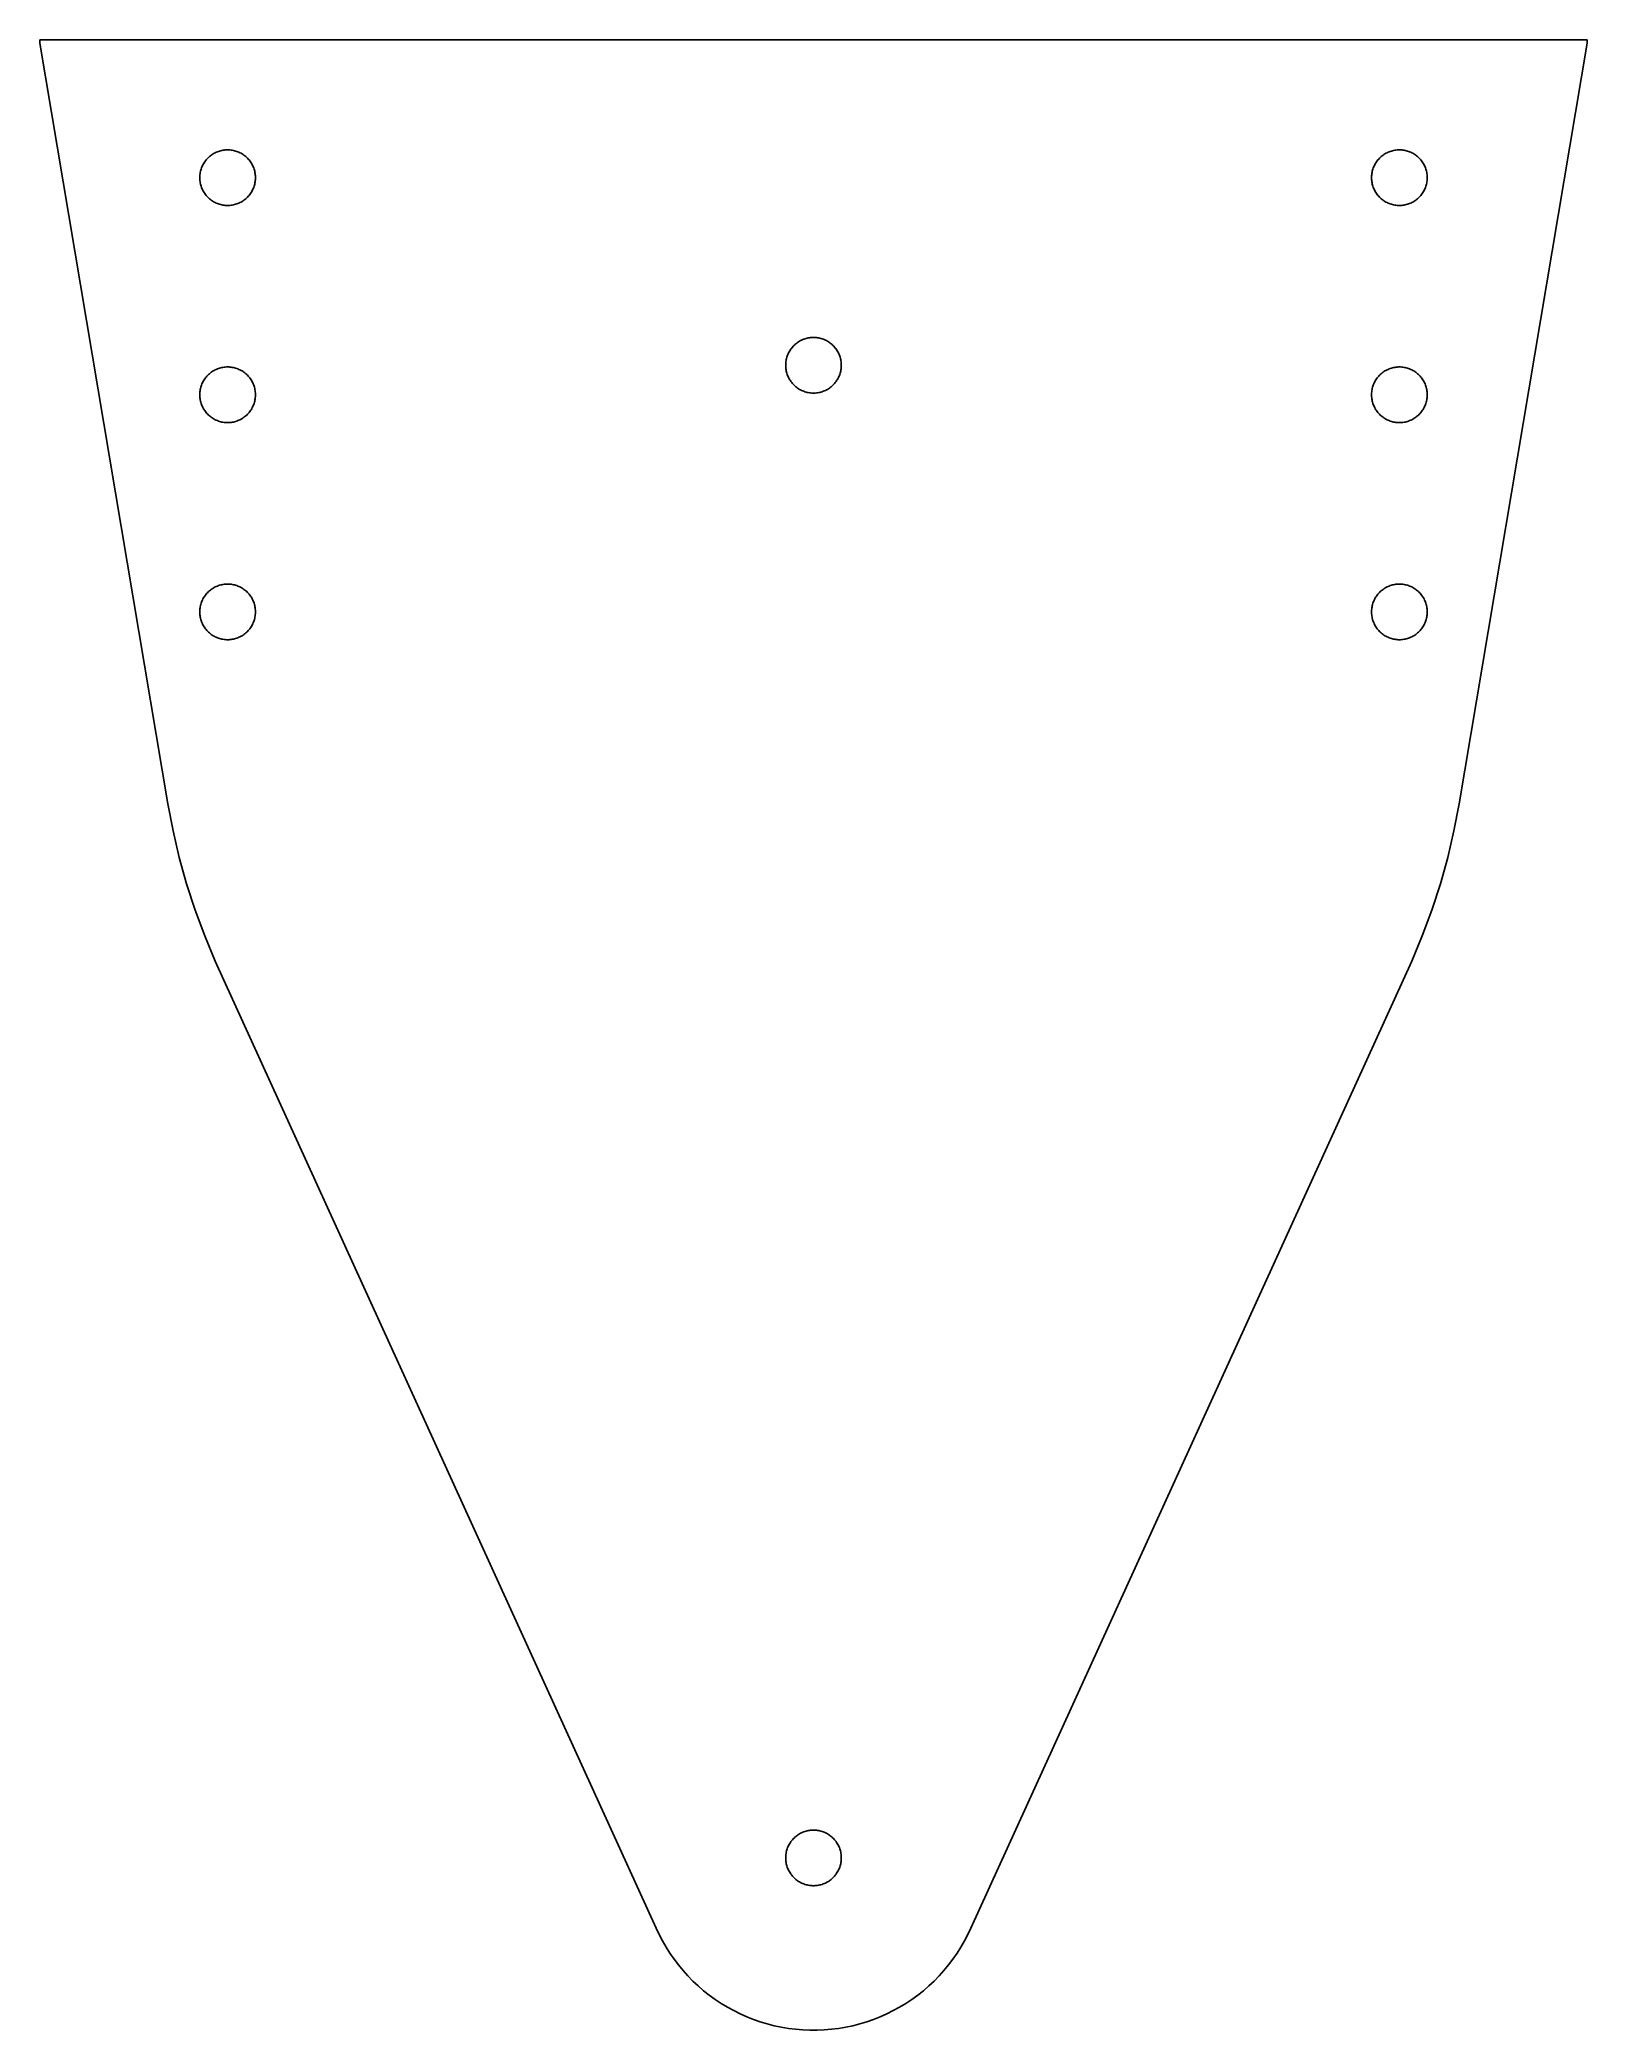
# Model space of a CAD drawing. Header units: metres. Extents: x -2.25 to 2.25, y -5.37 to 0.4.
import ezdxf

# ---------------------------------------------------------------- set-up
doc = ezdxf.new("R2010")
doc.units = ezdxf.units.M

msp = doc.modelspace()

# ---------------------------------------------------------------- linework, layer by layer
for p, q in [((2.245, 0.4), (-2.245, 0.4)), ((-2.245, 0.4), (-2.245, 0.39)), ((-2.245, 0.39), (-1.8734, -1.8169)), ((1.8734, -1.8169), (2.245, 0.39)), ((2.245, 0.39), (2.245, 0.4)), ((-1.7577, 0.0565), (-1.7552, 0.0588)), ((-1.7552, 0.0588), (-1.7527, 0.0611)), ((-1.7527, 0.0611), (-1.7501, 0.0632)), ((-1.7501, 0.0632), (-1.7474, 0.0653)), ((-1.7474, 0.0653), (-1.7447, 0.0672)), ((-1.7447, 0.0672), (-1.7418, 0.069)), ((-1.7418, 0.069), (-1.7389, 0.0707)), ((-1.7389, 0.0707), (-1.7359, 0.0723)), ((-1.7359, 0.0723), (-1.7328, 0.0737)), ((-1.7328, 0.0737), (-1.7297, 0.075)), ((-1.7297, 0.075), (-1.7265, 0.0762)), ((-1.7265, 0.0762), (-1.7233, 0.0773)), ((-1.7233, 0.0773), (-1.7201, 0.0782)), ((-1.7201, 0.0782), (-1.7168, 0.0789)), ((-1.7168, 0.0789), (-1.7135, 0.0796)), ((-1.7135, 0.0796), (-1.7101, 0.0801)), ((-1.7101, 0.0801), (-1.7067, 0.0804)), ((-1.7067, 0.0804), (-1.7034, 0.0806)), ((-1.7034, 0.0806), (-1.7, 0.0807)), ((-1.7, 0.0807), (-1.6966, 0.0806)), ((-1.6966, 0.0806), (-1.6932, 0.0804)), ((-1.6932, 0.0804), (-1.6899, 0.0801)), ((-1.6899, 0.0801), (-1.6865, 0.0796)), ((-1.6865, 0.0796), (-1.6832, 0.0789)), ((-1.6832, 0.0789), (-1.6799, 0.0782)), ((-1.6799, 0.0782), (-1.6767, 0.0773)), ((-1.6767, 0.0773), (-1.6735, 0.0762)), ((-1.6735, 0.0762), (-1.6703, 0.075)), ((-1.6703, 0.075), (-1.6672, 0.0737)), ((-1.6672, 0.0737), (-1.6641, 0.0723)), ((-1.6641, 0.0723), (-1.6611, 0.0707)), ((-1.6611, 0.0707), (-1.6582, 0.069)), ((-1.6582, 0.069), (-1.6553, 0.0672)), ((-1.6553, 0.0672), (-1.6526, 0.0653)), ((-1.6526, 0.0653), (-1.6499, 0.0632)), ((-1.6499, 0.0632), (-1.6473, 0.0611)), ((-1.6473, 0.0611), (-1.6447, 0.0588)), ((-1.6447, 0.0588), (-1.6423, 0.0565)), ((1.6423, 0.0565), (1.6447, 0.0588)), ((1.6447, 0.0588), (1.6473, 0.0611)), ((1.6473, 0.0611), (1.6499, 0.0632)), ((1.6499, 0.0632), (1.6526, 0.0653)), ((1.6526, 0.0653), (1.6553, 0.0672)), ((1.6553, 0.0672), (1.6582, 0.069)), ((1.6582, 0.069), (1.6611, 0.0707)), ((1.6611, 0.0707), (1.6641, 0.0723)), ((1.6641, 0.0723), (1.6672, 0.0737)), ((1.6672, 0.0737), (1.6703, 0.075)), ((1.6703, 0.075), (1.6735, 0.0762)), ((1.6735, 0.0762), (1.6767, 0.0773)), ((1.6767, 0.0773), (1.6799, 0.0782)), ((1.6799, 0.0782), (1.6832, 0.0789)), ((1.6832, 0.0789), (1.6865, 0.0796)), ((1.6865, 0.0796), (1.6899, 0.0801)), ((1.6899, 0.0801), (1.6932, 0.0804)), ((1.6932, 0.0804), (1.6966, 0.0806)), ((1.6966, 0.0806), (1.7, 0.0807)), ((1.7, 0.0807), (1.7034, 0.0806)), ((1.7034, 0.0806), (1.7067, 0.0804)), ((1.7067, 0.0804), (1.7101, 0.0801)), ((1.7101, 0.0801), (1.7135, 0.0796)), ((1.7135, 0.0796), (1.7168, 0.0789)), ((1.7168, 0.0789), (1.7201, 0.0782)), ((1.7201, 0.0782), (1.7233, 0.0773)), ((1.7233, 0.0773), (1.7265, 0.0762)), ((1.7265, 0.0762), (1.7297, 0.075)), ((1.7297, 0.075), (1.7328, 0.0737)), ((1.7328, 0.0737), (1.7359, 0.0723)), ((1.7359, 0.0723), (1.7389, 0.0707)), ((1.7389, 0.0707), (1.7418, 0.069)), ((1.7418, 0.069), (1.7447, 0.0672)), ((1.7447, 0.0672), (1.7474, 0.0653)), ((1.7474, 0.0653), (1.7501, 0.0632)), ((1.7501, 0.0632), (1.7527, 0.0611)), ((1.7527, 0.0611), (1.7552, 0.0588)), ((1.7552, 0.0588), (1.7577, 0.0565)), ((-1.7807, 0.0017), (-1.7806, 0.0051)), ((-1.7807, -0.0017), (-1.7807, 0.0017)), ((-1.7806, 0.0051), (-1.7803, 0.0084)), ((-1.7803, 0.0084), (-1.7798, 0.0118)), ((-1.7798, 0.0118), (-1.7793, 0.0151)), ((-1.7793, 0.0151), (-1.7786, 0.0184)), ((-1.7786, 0.0184), (-1.7777, 0.0217)), ((-1.7777, 0.0217), (-1.7768, 0.0249)), ((-1.7768, 0.0249), (-1.7756, 0.0281)), ((-1.7756, 0.0281), (-1.7744, 0.0313)), ((-1.7744, 0.0313), (-1.773, 0.0344)), ((-1.773, 0.0344), (-1.7715, 0.0374)), ((-1.7715, 0.0374), (-1.7699, 0.0403)), ((-1.7699, 0.0403), (-1.7681, 0.0432)), ((-1.7681, 0.0432), (-1.7663, 0.0461)), ((-1.7663, 0.0461), (-1.7643, 0.0488)), ((-1.7643, 0.0488), (-1.7622, 0.0514)), ((-1.7622, 0.0514), (-1.76, 0.054)), ((-1.76, 0.054), (-1.7577, 0.0565)), ((-1.6423, 0.0565), (-1.64, 0.054)), ((-1.64, 0.054), (-1.6378, 0.0514)), ((-1.6378, 0.0514), (-1.6357, 0.0488)), ((-1.6357, 0.0488), (-1.6337, 0.0461)), ((-1.6337, 0.0461), (-1.6319, 0.0432)), ((-1.6319, 0.0432), (-1.6301, 0.0403)), ((-1.6301, 0.0403), (-1.6285, 0.0374)), ((-1.6285, 0.0374), (-1.627, 0.0344)), ((-1.627, 0.0344), (-1.6256, 0.0313)), ((-1.6256, 0.0313), (-1.6243, 0.0281)), ((-1.6243, 0.0281), (-1.6232, 0.0249)), ((-1.6232, 0.0249), (-1.6222, 0.0217)), ((-1.6222, 0.0217), (-1.6214, 0.0184)), ((-1.6214, 0.0184), (-1.6207, 0.0151)), ((-1.6207, 0.0151), (-1.6201, 0.0118)), ((-1.6201, 0.0118), (-1.6197, 0.0084)), ((-1.6197, 0.0084), (-1.6195, 0.0051)), ((-1.6195, 0.0051), (-1.6193, 0.0017)), ((-1.6193, 0.0017), (-1.6193, -0.0017)), ((1.6193, 0.0017), (1.6195, 0.0051)), ((1.6193, -0.0017), (1.6193, 0.0017)), ((1.6195, 0.0051), (1.6197, 0.0084)), ((1.6197, 0.0084), (1.6201, 0.0118)), ((1.6201, 0.0118), (1.6207, 0.0151)), ((1.6207, 0.0151), (1.6214, 0.0184)), ((1.6214, 0.0184), (1.6222, 0.0217)), ((1.6222, 0.0217), (1.6232, 0.0249)), ((1.6232, 0.0249), (1.6243, 0.0281)), ((1.6243, 0.0281), (1.6256, 0.0313)), ((1.6256, 0.0313), (1.627, 0.0344)), ((1.627, 0.0344), (1.6285, 0.0374)), ((1.6285, 0.0374), (1.6301, 0.0403)), ((1.6301, 0.0403), (1.6319, 0.0432)), ((1.6319, 0.0432), (1.6337, 0.0461)), ((1.6337, 0.0461), (1.6357, 0.0488)), ((1.6357, 0.0488), (1.6378, 0.0514)), ((1.6378, 0.0514), (1.64, 0.054)), ((1.64, 0.054), (1.6423, 0.0565)), ((1.7577, 0.0565), (1.76, 0.054)), ((1.76, 0.054), (1.7622, 0.0514)), ((1.7622, 0.0514), (1.7643, 0.0488)), ((1.7643, 0.0488), (1.7663, 0.0461)), ((1.7663, 0.0461), (1.7681, 0.0432)), ((1.7681, 0.0432), (1.7699, 0.0403)), ((1.7699, 0.0403), (1.7715, 0.0374)), ((1.7715, 0.0374), (1.773, 0.0344)), ((1.773, 0.0344), (1.7744, 0.0313)), ((1.7744, 0.0313), (1.7756, 0.0281)), ((1.7756, 0.0281), (1.7768, 0.0249)), ((1.7768, 0.0249), (1.7777, 0.0217)), ((1.7777, 0.0217), (1.7786, 0.0184)), ((1.7786, 0.0184), (1.7793, 0.0151)), ((1.7793, 0.0151), (1.7798, 0.0118)), ((1.7798, 0.0118), (1.7803, 0.0084)), ((1.7803, 0.0084), (1.7806, 0.0051)), ((1.7806, 0.0051), (1.7807, 0.0017)), ((1.7807, 0.0017), (1.7807, -0.0017)), ((-1.7806, -0.0051), (-1.7807, -0.0017)), ((-1.7803, -0.0084), (-1.7806, -0.0051)), ((-1.7798, -0.0118), (-1.7803, -0.0084)), ((-1.7793, -0.0151), (-1.7798, -0.0118)), ((-1.7786, -0.0184), (-1.7793, -0.0151)), ((-1.7777, -0.0217), (-1.7786, -0.0184)), ((-1.7768, -0.0249), (-1.7777, -0.0217)), ((-1.7756, -0.0281), (-1.7768, -0.0249)), ((-1.7744, -0.0313), (-1.7756, -0.0281)), ((-1.773, -0.0344), (-1.7744, -0.0313)), ((-1.7715, -0.0374), (-1.773, -0.0344)), ((-1.7699, -0.0403), (-1.7715, -0.0374)), ((-1.7681, -0.0432), (-1.7699, -0.0403)), ((-1.7663, -0.0461), (-1.7681, -0.0432)), ((-1.7643, -0.0488), (-1.7663, -0.0461)), ((-1.7622, -0.0514), (-1.7643, -0.0488)), ((-1.76, -0.054), (-1.7622, -0.0514)), ((-1.7577, -0.0565), (-1.76, -0.054)), ((-1.7552, -0.0588), (-1.7577, -0.0565)), ((-1.6423, -0.0565), (-1.6447, -0.0588)), ((-1.64, -0.054), (-1.6423, -0.0565)), ((-1.6378, -0.0514), (-1.64, -0.054)), ((-1.6357, -0.0488), (-1.6378, -0.0514)), ((-1.6337, -0.0461), (-1.6357, -0.0488)), ((-1.6319, -0.0432), (-1.6337, -0.0461)), ((-1.6301, -0.0403), (-1.6319, -0.0432)), ((-1.6285, -0.0374), (-1.6301, -0.0403)), ((-1.627, -0.0344), (-1.6285, -0.0374)), ((-1.6256, -0.0313), (-1.627, -0.0344)), ((-1.6243, -0.0281), (-1.6256, -0.0313)), ((-1.6232, -0.0249), (-1.6243, -0.0281)), ((-1.6222, -0.0217), (-1.6232, -0.0249)), ((-1.6214, -0.0184), (-1.6222, -0.0217)), ((-1.6207, -0.0151), (-1.6214, -0.0184)), ((-1.6201, -0.0118), (-1.6207, -0.0151)), ((-1.6197, -0.0084), (-1.6201, -0.0118)), ((-1.6195, -0.0051), (-1.6197, -0.0084)), ((-1.6193, -0.0017), (-1.6195, -0.0051)), ((1.6195, -0.0051), (1.6193, -0.0017)), ((1.6197, -0.0084), (1.6195, -0.0051)), ((1.6201, -0.0118), (1.6197, -0.0084)), ((1.6207, -0.0151), (1.6201, -0.0118)), ((1.6214, -0.0184), (1.6207, -0.0151)), ((1.6222, -0.0217), (1.6214, -0.0184)), ((1.6232, -0.0249), (1.6222, -0.0217)), ((1.6243, -0.0281), (1.6232, -0.0249)), ((1.6256, -0.0313), (1.6243, -0.0281)), ((1.627, -0.0344), (1.6256, -0.0313)), ((1.6285, -0.0374), (1.627, -0.0344)), ((1.6301, -0.0403), (1.6285, -0.0374)), ((1.6319, -0.0432), (1.6301, -0.0403)), ((1.6337, -0.0461), (1.6319, -0.0432)), ((1.6357, -0.0488), (1.6337, -0.0461)), ((1.6378, -0.0514), (1.6357, -0.0488)), ((1.64, -0.054), (1.6378, -0.0514)), ((1.6423, -0.0565), (1.64, -0.054)), ((1.6447, -0.0588), (1.6423, -0.0565)), ((1.7577, -0.0565), (1.7552, -0.0588)), ((1.76, -0.054), (1.7577, -0.0565)), ((1.7622, -0.0514), (1.76, -0.054)), ((1.7643, -0.0488), (1.7622, -0.0514)), ((1.7663, -0.0461), (1.7643, -0.0488)), ((1.7681, -0.0432), (1.7663, -0.0461)), ((1.7699, -0.0403), (1.7681, -0.0432)), ((1.7715, -0.0374), (1.7699, -0.0403)), ((1.773, -0.0344), (1.7715, -0.0374)), ((1.7744, -0.0313), (1.773, -0.0344)), ((1.7756, -0.0281), (1.7744, -0.0313)), ((1.7768, -0.0249), (1.7756, -0.0281)), ((1.7777, -0.0217), (1.7768, -0.0249)), ((1.7786, -0.0184), (1.7777, -0.0217)), ((1.7793, -0.0151), (1.7786, -0.0184)), ((1.7798, -0.0118), (1.7793, -0.0151)), ((1.7803, -0.0084), (1.7798, -0.0118)), ((1.7806, -0.0051), (1.7803, -0.0084)), ((1.7807, -0.0017), (1.7806, -0.0051)), ((-1.7527, -0.0611), (-1.7552, -0.0588)), ((-1.7501, -0.0632), (-1.7527, -0.0611)), ((-1.7474, -0.0653), (-1.7501, -0.0632)), ((-1.7447, -0.0672), (-1.7474, -0.0653)), ((-1.7418, -0.069), (-1.7447, -0.0672)), ((-1.7389, -0.0707), (-1.7418, -0.069)), ((-1.7359, -0.0723), (-1.7389, -0.0707)), ((-1.7328, -0.0737), (-1.7359, -0.0723)), ((-1.7297, -0.075), (-1.7328, -0.0737)), ((-1.7265, -0.0762), (-1.7297, -0.075)), ((-1.7233, -0.0773), (-1.7265, -0.0762)), ((-1.7201, -0.0782), (-1.7233, -0.0773)), ((-1.7168, -0.0789), (-1.7201, -0.0782)), ((-1.7135, -0.0796), (-1.7168, -0.0789)), ((-1.7101, -0.0801), (-1.7135, -0.0796)), ((-1.7067, -0.0804), (-1.7101, -0.0801)), ((-1.7034, -0.0806), (-1.7067, -0.0804)), ((-1.7, -0.0807), (-1.7034, -0.0806)), ((-1.6966, -0.0806), (-1.7, -0.0807)), ((-1.6932, -0.0804), (-1.6966, -0.0806)), ((-1.6899, -0.0801), (-1.6932, -0.0804)), ((-1.6865, -0.0796), (-1.6899, -0.0801)), ((-1.6832, -0.0789), (-1.6865, -0.0796)), ((-1.6799, -0.0782), (-1.6832, -0.0789)), ((-1.6767, -0.0773), (-1.6799, -0.0782)), ((-1.6735, -0.0762), (-1.6767, -0.0773)), ((-1.6703, -0.075), (-1.6735, -0.0762)), ((-1.6672, -0.0737), (-1.6703, -0.075)), ((-1.6641, -0.0723), (-1.6672, -0.0737)), ((-1.6611, -0.0707), (-1.6641, -0.0723)), ((-1.6582, -0.069), (-1.6611, -0.0707)), ((-1.6553, -0.0672), (-1.6582, -0.069)), ((-1.6526, -0.0653), (-1.6553, -0.0672)), ((-1.6499, -0.0632), (-1.6526, -0.0653)), ((-1.6473, -0.0611), (-1.6499, -0.0632)), ((-1.6447, -0.0588), (-1.6473, -0.0611)), ((1.6473, -0.0611), (1.6447, -0.0588)), ((1.6499, -0.0632), (1.6473, -0.0611)), ((1.6526, -0.0653), (1.6499, -0.0632)), ((1.6553, -0.0672), (1.6526, -0.0653)), ((1.6582, -0.069), (1.6553, -0.0672)), ((1.6611, -0.0707), (1.6582, -0.069)), ((1.6641, -0.0723), (1.6611, -0.0707)), ((1.6672, -0.0737), (1.6641, -0.0723)), ((1.6703, -0.075), (1.6672, -0.0737)), ((1.6735, -0.0762), (1.6703, -0.075)), ((1.6767, -0.0773), (1.6735, -0.0762)), ((1.6799, -0.0782), (1.6767, -0.0773)), ((1.6832, -0.0789), (1.6799, -0.0782)), ((1.6865, -0.0796), (1.6832, -0.0789)), ((1.6899, -0.0801), (1.6865, -0.0796)), ((1.6932, -0.0804), (1.6899, -0.0801)), ((1.6966, -0.0806), (1.6932, -0.0804)), ((1.7, -0.0807), (1.6966, -0.0806)), ((1.7034, -0.0806), (1.7, -0.0807)), ((1.7067, -0.0804), (1.7034, -0.0806)), ((1.7101, -0.0801), (1.7067, -0.0804)), ((1.7135, -0.0796), (1.7101, -0.0801)), ((1.7168, -0.0789), (1.7135, -0.0796)), ((1.7201, -0.0782), (1.7168, -0.0789)), ((1.7233, -0.0773), (1.7201, -0.0782)), ((1.7265, -0.0762), (1.7233, -0.0773)), ((1.7297, -0.075), (1.7265, -0.0762)), ((1.7328, -0.0737), (1.7297, -0.075)), ((1.7359, -0.0723), (1.7328, -0.0737)), ((1.7389, -0.0707), (1.7359, -0.0723)), ((1.7418, -0.069), (1.7389, -0.0707)), ((1.7447, -0.0672), (1.7418, -0.069)), ((1.7474, -0.0653), (1.7447, -0.0672)), ((1.7501, -0.0632), (1.7474, -0.0653)), ((1.7527, -0.0611), (1.7501, -0.0632)), ((1.7552, -0.0588), (1.7527, -0.0611)), ((-0.0773, -0.521), (-0.0762, -0.5177)), ((-0.0762, -0.5177), (-0.075, -0.5146)), ((-0.075, -0.5146), (-0.0737, -0.5115)), ((-0.0737, -0.5115), (-0.0723, -0.5084)), ((-0.0723, -0.5084), (-0.0707, -0.5054)), ((-0.0707, -0.5054), (-0.069, -0.5025)), ((-0.069, -0.5025), (-0.0672, -0.4996)), ((-0.0672, -0.4996), (-0.0653, -0.4968)), ((-0.0653, -0.4968), (-0.0632, -0.4942)), ((-0.0632, -0.4942), (-0.0611, -0.4915)), ((-0.0611, -0.4915), (-0.0588, -0.489)), ((-0.0588, -0.489), (-0.0565, -0.4866)), ((-0.0565, -0.4866), (-0.054, -0.4843)), ((-0.054, -0.4843), (-0.0514, -0.4821)), ((-0.0514, -0.4821), (-0.0488, -0.48)), ((-0.0488, -0.48), (-0.0461, -0.478)), ((-0.0461, -0.478), (-0.0432, -0.4761)), ((-0.0432, -0.4761), (-0.0403, -0.4744)), ((-0.0403, -0.4744), (-0.0374, -0.4728)), ((-0.0374, -0.4728), (-0.0344, -0.4713)), ((-0.0344, -0.4713), (-0.0313, -0.4699)), ((-0.0313, -0.4699), (-0.0281, -0.4686)), ((-0.0281, -0.4686), (-0.0249, -0.4675)), ((-0.0249, -0.4675), (-0.0217, -0.4666)), ((-0.0217, -0.4666), (-0.0184, -0.4657)), ((-0.0184, -0.4657), (-0.0151, -0.465)), ((-0.0151, -0.465), (-0.0118, -0.4644)), ((-0.0118, -0.4644), (-0.0084, -0.464)), ((-0.0084, -0.464), (-0.0051, -0.4637)), ((-0.0051, -0.4637), (-0.0017, -0.4636)), ((-0.0017, -0.4636), (0.0017, -0.4636)), ((0.0017, -0.4636), (0.0051, -0.4637)), ((0.0051, -0.4637), (0.0084, -0.464)), ((0.0084, -0.464), (0.0118, -0.4644)), ((0.0118, -0.4644), (0.0151, -0.465)), ((0.0151, -0.465), (0.0184, -0.4657)), ((0.0184, -0.4657), (0.0217, -0.4666)), ((0.0217, -0.4666), (0.0249, -0.4675)), ((0.0249, -0.4675), (0.0281, -0.4686)), ((0.0281, -0.4686), (0.0313, -0.4699)), ((0.0313, -0.4699), (0.0344, -0.4713)), ((0.0344, -0.4713), (0.0374, -0.4728)), ((0.0374, -0.4728), (0.0403, -0.4744)), ((0.0403, -0.4744), (0.0432, -0.4761)), ((0.0432, -0.4761), (0.0461, -0.478)), ((0.0461, -0.478), (0.0488, -0.48)), ((0.0488, -0.48), (0.0514, -0.4821)), ((0.0514, -0.4821), (0.054, -0.4843)), ((0.054, -0.4843), (0.0565, -0.4866)), ((0.0565, -0.4866), (0.0588, -0.489)), ((0.0588, -0.489), (0.0611, -0.4915)), ((0.0611, -0.4915), (0.0632, -0.4942)), ((0.0632, -0.4942), (0.0653, -0.4968)), ((0.0653, -0.4968), (0.0672, -0.4996)), ((0.0672, -0.4996), (0.069, -0.5025)), ((0.069, -0.5025), (0.0707, -0.5054)), ((0.0707, -0.5054), (0.0723, -0.5084)), ((0.0723, -0.5084), (0.0737, -0.5115)), ((0.0737, -0.5115), (0.075, -0.5146)), ((0.075, -0.5146), (0.0762, -0.5177)), ((0.0762, -0.5177), (0.0773, -0.521)), ((-1.7622, -0.5785), (-1.76, -0.5759)), ((-1.76, -0.5759), (-1.7577, -0.5734)), ((-1.7577, -0.5734), (-1.7552, -0.5711)), ((-1.7552, -0.5711), (-1.7527, -0.5688)), ((-1.7527, -0.5688), (-1.7501, -0.5667)), ((-1.7501, -0.5667), (-1.7474, -0.5646)), ((-1.7474, -0.5646), (-1.7447, -0.5627)), ((-1.7447, -0.5627), (-1.7418, -0.5609)), ((-1.7418, -0.5609), (-1.7389, -0.5592)), ((-1.7389, -0.5592), (-1.7359, -0.5576)), ((-1.7359, -0.5576), (-1.7328, -0.5562)), ((-1.7328, -0.5562), (-1.7297, -0.5549)), ((-1.7297, -0.5549), (-1.7265, -0.5537)), ((-1.7265, -0.5537), (-1.7233, -0.5526)), ((-1.7233, -0.5526), (-1.7201, -0.5517)), ((-1.7201, -0.5517), (-1.7168, -0.551)), ((-1.7168, -0.551), (-1.7135, -0.5503)), ((-1.7135, -0.5503), (-1.7101, -0.5498)), ((-1.7101, -0.5498), (-1.7067, -0.5495)), ((-1.7067, -0.5495), (-1.7034, -0.5493)), ((-1.7034, -0.5493), (-1.7, -0.5492)), ((-1.7, -0.5492), (-1.6966, -0.5493)), ((-1.6966, -0.5493), (-1.6932, -0.5495)), ((-1.6932, -0.5495), (-1.6899, -0.5498)), ((-1.6899, -0.5498), (-1.6865, -0.5503)), ((-1.6865, -0.5503), (-1.6832, -0.551)), ((-1.6832, -0.551), (-1.6799, -0.5517)), ((-1.6799, -0.5517), (-1.6767, -0.5526)), ((-1.6767, -0.5526), (-1.6735, -0.5537)), ((-1.6735, -0.5537), (-1.6703, -0.5549)), ((-1.6703, -0.5549), (-1.6672, -0.5562)), ((-1.6672, -0.5562), (-1.6641, -0.5576)), ((-1.6641, -0.5576), (-1.6611, -0.5592)), ((-1.6611, -0.5592), (-1.6582, -0.5609)), ((-1.6582, -0.5609), (-1.6553, -0.5627)), ((-1.6553, -0.5627), (-1.6526, -0.5646)), ((-1.6526, -0.5646), (-1.6499, -0.5667)), ((-1.6499, -0.5667), (-1.6473, -0.5688)), ((-1.6473, -0.5688), (-1.6447, -0.5711)), ((-1.6447, -0.5711), (-1.6423, -0.5734)), ((-1.6423, -0.5734), (-1.64, -0.5759)), ((-1.64, -0.5759), (-1.6378, -0.5785)), ((-0.0807, -0.5443), (-0.0806, -0.5409)), ((-0.0806, -0.5477), (-0.0807, -0.5443)), ((-0.0806, -0.5409), (-0.0804, -0.5375)), ((-0.0804, -0.551), (-0.0806, -0.5477)), ((-0.0804, -0.5375), (-0.0801, -0.5342)), ((-0.0801, -0.5544), (-0.0804, -0.551)), ((-0.0801, -0.5342), (-0.0796, -0.5308)), ((-0.0796, -0.5577), (-0.0801, -0.5544)), ((-0.0796, -0.5308), (-0.0789, -0.5275)), ((-0.0789, -0.5611), (-0.0796, -0.5577)), ((-0.0789, -0.5275), (-0.0782, -0.5242)), ((-0.0782, -0.5644), (-0.0789, -0.5611)), ((-0.0782, -0.5242), (-0.0773, -0.521)), ((-0.0773, -0.5676), (-0.0782, -0.5644)), ((-0.0762, -0.5708), (-0.0773, -0.5676)), ((-0.075, -0.574), (-0.0762, -0.5708)), ((-0.0737, -0.5771), (-0.075, -0.574)), ((-0.0723, -0.5802), (-0.0737, -0.5771)), ((0.0737, -0.5771), (0.0723, -0.5802)), ((0.075, -0.574), (0.0737, -0.5771)), ((0.0762, -0.5708), (0.075, -0.574)), ((0.0773, -0.5676), (0.0762, -0.5708)), ((0.0773, -0.521), (0.0782, -0.5242)), ((0.0782, -0.5644), (0.0773, -0.5676)), ((0.0782, -0.5242), (0.0789, -0.5275)), ((0.0789, -0.5611), (0.0782, -0.5644)), ((0.0789, -0.5275), (0.0796, -0.5308)), ((0.0796, -0.5577), (0.0789, -0.5611)), ((0.0796, -0.5308), (0.0801, -0.5342)), ((0.0801, -0.5544), (0.0796, -0.5577)), ((0.0801, -0.5342), (0.0804, -0.5375)), ((0.0804, -0.551), (0.0801, -0.5544)), ((0.0804, -0.5375), (0.0806, -0.5409)), ((0.0806, -0.5477), (0.0804, -0.551)), ((0.0806, -0.5409), (0.0807, -0.5443)), ((0.0807, -0.5443), (0.0806, -0.5477)), ((1.6378, -0.5785), (1.64, -0.5759)), ((1.64, -0.5759), (1.6423, -0.5734)), ((1.6423, -0.5734), (1.6447, -0.5711)), ((1.6447, -0.5711), (1.6473, -0.5688)), ((1.6473, -0.5688), (1.6499, -0.5667)), ((1.6499, -0.5667), (1.6526, -0.5646)), ((1.6526, -0.5646), (1.6553, -0.5627)), ((1.6553, -0.5627), (1.6582, -0.5609)), ((1.6582, -0.5609), (1.6611, -0.5592)), ((1.6611, -0.5592), (1.6641, -0.5576)), ((1.6641, -0.5576), (1.6672, -0.5562)), ((1.6672, -0.5562), (1.6703, -0.5549)), ((1.6703, -0.5549), (1.6735, -0.5537)), ((1.6735, -0.5537), (1.6767, -0.5526)), ((1.6767, -0.5526), (1.6799, -0.5517)), ((1.6799, -0.5517), (1.6832, -0.551)), ((1.6832, -0.551), (1.6865, -0.5503)), ((1.6865, -0.5503), (1.6899, -0.5498)), ((1.6899, -0.5498), (1.6932, -0.5495)), ((1.6932, -0.5495), (1.6966, -0.5493)), ((1.6966, -0.5493), (1.7, -0.5492)), ((1.7, -0.5492), (1.7034, -0.5493)), ((1.7034, -0.5493), (1.7067, -0.5495)), ((1.7067, -0.5495), (1.7101, -0.5498)), ((1.7101, -0.5498), (1.7135, -0.5503)), ((1.7135, -0.5503), (1.7168, -0.551)), ((1.7168, -0.551), (1.7201, -0.5517)), ((1.7201, -0.5517), (1.7233, -0.5526)), ((1.7233, -0.5526), (1.7265, -0.5537)), ((1.7265, -0.5537), (1.7297, -0.5549)), ((1.7297, -0.5549), (1.7328, -0.5562)), ((1.7328, -0.5562), (1.7359, -0.5576)), ((1.7359, -0.5576), (1.7389, -0.5592)), ((1.7389, -0.5592), (1.7418, -0.5609)), ((1.7418, -0.5609), (1.7447, -0.5627)), ((1.7447, -0.5627), (1.7474, -0.5646)), ((1.7474, -0.5646), (1.7501, -0.5667)), ((1.7501, -0.5667), (1.7527, -0.5688)), ((1.7527, -0.5688), (1.7552, -0.5711)), ((1.7552, -0.5711), (1.7577, -0.5734)), ((1.7577, -0.5734), (1.76, -0.5759)), ((1.76, -0.5759), (1.7622, -0.5785)), ((-1.7807, -0.6282), (-1.7806, -0.6248)), ((-1.7807, -0.6316), (-1.7807, -0.6282)), ((-1.7806, -0.635), (-1.7807, -0.6316)), ((-1.7806, -0.6248), (-1.7803, -0.6215)), ((-1.7803, -0.6384), (-1.7806, -0.635)), ((-1.7803, -0.6215), (-1.7798, -0.6181)), ((-1.7798, -0.6181), (-1.7793, -0.6148)), ((-1.7793, -0.6148), (-1.7786, -0.6115)), ((-1.7786, -0.6115), (-1.7777, -0.6082)), ((-1.7777, -0.6082), (-1.7768, -0.605)), ((-1.7768, -0.605), (-1.7756, -0.6018)), ((-1.7756, -0.6018), (-1.7744, -0.5986)), ((-1.7744, -0.5986), (-1.773, -0.5956)), ((-1.773, -0.5956), (-1.7715, -0.5925)), ((-1.7715, -0.5925), (-1.7699, -0.5896)), ((-1.7699, -0.5896), (-1.7681, -0.5867)), ((-1.7681, -0.5867), (-1.7663, -0.5838)), ((-1.7663, -0.5838), (-1.7643, -0.5811)), ((-1.7643, -0.5811), (-1.7622, -0.5785)), ((-1.6378, -0.5785), (-1.6357, -0.5811)), ((-1.6357, -0.5811), (-1.6337, -0.5838)), ((-1.6337, -0.5838), (-1.6319, -0.5867)), ((-1.6319, -0.5867), (-1.6301, -0.5896)), ((-1.6301, -0.5896), (-1.6285, -0.5925)), ((-1.6285, -0.5925), (-1.627, -0.5956)), ((-1.627, -0.5956), (-1.6256, -0.5986)), ((-1.6256, -0.5986), (-1.6243, -0.6018)), ((-1.6243, -0.6018), (-1.6232, -0.605)), ((-1.6232, -0.605), (-1.6222, -0.6082)), ((-1.6222, -0.6082), (-1.6214, -0.6115)), ((-1.6214, -0.6115), (-1.6207, -0.6148)), ((-1.6207, -0.6148), (-1.6201, -0.6181)), ((-1.6201, -0.6181), (-1.6197, -0.6215)), ((-1.6197, -0.6215), (-1.6195, -0.6248)), ((-1.6195, -0.635), (-1.6197, -0.6384)), ((-1.6195, -0.6248), (-1.6193, -0.6282)), ((-1.6193, -0.6316), (-1.6195, -0.635)), ((-1.6193, -0.6282), (-1.6193, -0.6316)), ((-0.0707, -0.5832), (-0.0723, -0.5802)), ((-0.069, -0.5861), (-0.0707, -0.5832)), ((-0.0672, -0.5889), (-0.069, -0.5861)), ((-0.0653, -0.5917), (-0.0672, -0.5889)), ((-0.0632, -0.5944), (-0.0653, -0.5917)), ((-0.0611, -0.597), (-0.0632, -0.5944)), ((-0.0588, -0.5995), (-0.0611, -0.597)), ((-0.0565, -0.6019), (-0.0588, -0.5995)), ((-0.054, -0.6043), (-0.0565, -0.6019)), ((-0.0514, -0.6065), (-0.054, -0.6043)), ((-0.0488, -0.6086), (-0.0514, -0.6065)), ((-0.0461, -0.6106), (-0.0488, -0.6086)), ((-0.0432, -0.6124), (-0.0461, -0.6106)), ((-0.0403, -0.6142), (-0.0432, -0.6124)), ((-0.0374, -0.6158), (-0.0403, -0.6142)), ((-0.0344, -0.6173), (-0.0374, -0.6158)), ((-0.0313, -0.6187), (-0.0344, -0.6173)), ((-0.0281, -0.6199), (-0.0313, -0.6187)), ((-0.0249, -0.621), (-0.0281, -0.6199)), ((-0.0217, -0.622), (-0.0249, -0.621)), ((-0.0184, -0.6229), (-0.0217, -0.622)), ((-0.0151, -0.6236), (-0.0184, -0.6229)), ((-0.0118, -0.6241), (-0.0151, -0.6236)), ((-0.0084, -0.6246), (-0.0118, -0.6241)), ((-0.0051, -0.6248), (-0.0084, -0.6246)), ((-0.0017, -0.625), (-0.0051, -0.6248)), ((0.0017, -0.625), (-0.0017, -0.625)), ((0.0051, -0.6248), (0.0017, -0.625)), ((0.0084, -0.6246), (0.0051, -0.6248)), ((0.0118, -0.6241), (0.0084, -0.6246)), ((0.0151, -0.6236), (0.0118, -0.6241)), ((0.0184, -0.6229), (0.0151, -0.6236)), ((0.0217, -0.622), (0.0184, -0.6229)), ((0.0249, -0.621), (0.0217, -0.622)), ((0.0281, -0.6199), (0.0249, -0.621)), ((0.0313, -0.6187), (0.0281, -0.6199)), ((0.0344, -0.6173), (0.0313, -0.6187)), ((0.0374, -0.6158), (0.0344, -0.6173)), ((0.0403, -0.6142), (0.0374, -0.6158)), ((0.0432, -0.6124), (0.0403, -0.6142)), ((0.0461, -0.6106), (0.0432, -0.6124)), ((0.0488, -0.6086), (0.0461, -0.6106)), ((0.0514, -0.6065), (0.0488, -0.6086)), ((0.054, -0.6043), (0.0514, -0.6065)), ((0.0565, -0.6019), (0.054, -0.6043)), ((0.0588, -0.5995), (0.0565, -0.6019)), ((0.0611, -0.597), (0.0588, -0.5995)), ((0.0632, -0.5944), (0.0611, -0.597)), ((0.0653, -0.5917), (0.0632, -0.5944)), ((0.0672, -0.5889), (0.0653, -0.5917)), ((0.069, -0.5861), (0.0672, -0.5889)), ((0.0707, -0.5832), (0.069, -0.5861)), ((0.0723, -0.5802), (0.0707, -0.5832)), ((1.6193, -0.6282), (1.6195, -0.6248)), ((1.6193, -0.6316), (1.6193, -0.6282)), ((1.6195, -0.635), (1.6193, -0.6316)), ((1.6195, -0.6248), (1.6197, -0.6215)), ((1.6197, -0.6384), (1.6195, -0.635)), ((1.6197, -0.6215), (1.6201, -0.6181)), ((1.6201, -0.6181), (1.6207, -0.6148)), ((1.6207, -0.6148), (1.6214, -0.6115)), ((1.6214, -0.6115), (1.6222, -0.6082)), ((1.6222, -0.6082), (1.6232, -0.605)), ((1.6232, -0.605), (1.6243, -0.6018)), ((1.6243, -0.6018), (1.6256, -0.5986)), ((1.6256, -0.5986), (1.627, -0.5956)), ((1.627, -0.5956), (1.6285, -0.5925)), ((1.6285, -0.5925), (1.6301, -0.5896)), ((1.6301, -0.5896), (1.6319, -0.5867)), ((1.6319, -0.5867), (1.6337, -0.5838)), ((1.6337, -0.5838), (1.6357, -0.5811)), ((1.6357, -0.5811), (1.6378, -0.5785)), ((1.7622, -0.5785), (1.7643, -0.5811)), ((1.7643, -0.5811), (1.7663, -0.5838)), ((1.7663, -0.5838), (1.7681, -0.5867)), ((1.7681, -0.5867), (1.7699, -0.5896)), ((1.7699, -0.5896), (1.7715, -0.5925)), ((1.7715, -0.5925), (1.773, -0.5956)), ((1.773, -0.5956), (1.7744, -0.5986)), ((1.7744, -0.5986), (1.7756, -0.6018)), ((1.7756, -0.6018), (1.7768, -0.605)), ((1.7768, -0.605), (1.7777, -0.6082)), ((1.7777, -0.6082), (1.7786, -0.6115)), ((1.7786, -0.6115), (1.7793, -0.6148)), ((1.7793, -0.6148), (1.7798, -0.6181)), ((1.7798, -0.6181), (1.7803, -0.6215)), ((1.7803, -0.6215), (1.7806, -0.6248)), ((1.7806, -0.635), (1.7803, -0.6384)), ((1.7806, -0.6248), (1.7807, -0.6282)), ((1.7807, -0.6316), (1.7806, -0.635)), ((1.7807, -0.6282), (1.7807, -0.6316)), ((-1.7798, -0.6417), (-1.7803, -0.6384)), ((-1.7793, -0.645), (-1.7798, -0.6417)), ((-1.7786, -0.6483), (-1.7793, -0.645)), ((-1.7777, -0.6516), (-1.7786, -0.6483)), ((-1.7768, -0.6549), (-1.7777, -0.6516)), ((-1.7756, -0.6581), (-1.7768, -0.6549)), ((-1.7744, -0.6612), (-1.7756, -0.6581)), ((-1.773, -0.6643), (-1.7744, -0.6612)), ((-1.7715, -0.6673), (-1.773, -0.6643)), ((-1.7699, -0.6703), (-1.7715, -0.6673)), ((-1.7681, -0.6732), (-1.7699, -0.6703)), ((-1.7663, -0.676), (-1.7681, -0.6732)), ((-1.7643, -0.6787), (-1.7663, -0.676)), ((-1.7622, -0.6814), (-1.7643, -0.6787)), ((-1.76, -0.6839), (-1.7622, -0.6814)), ((-1.7577, -0.6864), (-1.76, -0.6839)), ((-1.7552, -0.6888), (-1.7577, -0.6864)), ((-1.7527, -0.691), (-1.7552, -0.6888)), ((-1.7501, -0.6932), (-1.7527, -0.691)), ((-1.6473, -0.691), (-1.6499, -0.6932)), ((-1.6447, -0.6888), (-1.6473, -0.691)), ((-1.6423, -0.6864), (-1.6447, -0.6888)), ((-1.64, -0.6839), (-1.6423, -0.6864)), ((-1.6378, -0.6814), (-1.64, -0.6839)), ((-1.6357, -0.6787), (-1.6378, -0.6814)), ((-1.6337, -0.676), (-1.6357, -0.6787)), ((-1.6319, -0.6732), (-1.6337, -0.676)), ((-1.6301, -0.6703), (-1.6319, -0.6732)), ((-1.6285, -0.6673), (-1.6301, -0.6703)), ((-1.627, -0.6643), (-1.6285, -0.6673)), ((-1.6256, -0.6612), (-1.627, -0.6643)), ((-1.6243, -0.6581), (-1.6256, -0.6612)), ((-1.6232, -0.6549), (-1.6243, -0.6581)), ((-1.6222, -0.6516), (-1.6232, -0.6549)), ((-1.6214, -0.6483), (-1.6222, -0.6516)), ((-1.6207, -0.645), (-1.6214, -0.6483)), ((-1.6201, -0.6417), (-1.6207, -0.645)), ((-1.6197, -0.6384), (-1.6201, -0.6417)), ((1.6201, -0.6417), (1.6197, -0.6384)), ((1.6207, -0.645), (1.6201, -0.6417)), ((1.6214, -0.6483), (1.6207, -0.645)), ((1.6222, -0.6516), (1.6214, -0.6483)), ((1.6232, -0.6549), (1.6222, -0.6516)), ((1.6243, -0.6581), (1.6232, -0.6549)), ((1.6256, -0.6612), (1.6243, -0.6581)), ((1.627, -0.6643), (1.6256, -0.6612)), ((1.6285, -0.6673), (1.627, -0.6643)), ((1.6301, -0.6703), (1.6285, -0.6673)), ((1.6319, -0.6732), (1.6301, -0.6703)), ((1.6337, -0.676), (1.6319, -0.6732)), ((1.6357, -0.6787), (1.6337, -0.676)), ((1.6378, -0.6814), (1.6357, -0.6787)), ((1.64, -0.6839), (1.6378, -0.6814)), ((1.6423, -0.6864), (1.64, -0.6839)), ((1.6447, -0.6888), (1.6423, -0.6864)), ((1.6473, -0.691), (1.6447, -0.6888)), ((1.6499, -0.6932), (1.6473, -0.691)), ((1.7527, -0.691), (1.7501, -0.6932)), ((1.7552, -0.6888), (1.7527, -0.691)), ((1.7577, -0.6864), (1.7552, -0.6888)), ((1.76, -0.6839), (1.7577, -0.6864)), ((1.7622, -0.6814), (1.76, -0.6839)), ((1.7643, -0.6787), (1.7622, -0.6814)), ((1.7663, -0.676), (1.7643, -0.6787)), ((1.7681, -0.6732), (1.7663, -0.676)), ((1.7699, -0.6703), (1.7681, -0.6732)), ((1.7715, -0.6673), (1.7699, -0.6703)), ((1.773, -0.6643), (1.7715, -0.6673)), ((1.7744, -0.6612), (1.773, -0.6643)), ((1.7756, -0.6581), (1.7744, -0.6612)), ((1.7768, -0.6549), (1.7756, -0.6581)), ((1.7777, -0.6516), (1.7768, -0.6549)), ((1.7786, -0.6483), (1.7777, -0.6516)), ((1.7793, -0.645), (1.7786, -0.6483)), ((1.7798, -0.6417), (1.7793, -0.645)), ((1.7803, -0.6384), (1.7798, -0.6417)), ((-1.7474, -0.6952), (-1.7501, -0.6932)), ((-1.7447, -0.6971), (-1.7474, -0.6952)), ((-1.7418, -0.6989), (-1.7447, -0.6971)), ((-1.7389, -0.7006), (-1.7418, -0.6989)), ((-1.7359, -0.7022), (-1.7389, -0.7006)), ((-1.7328, -0.7036), (-1.7359, -0.7022)), ((-1.7297, -0.705), (-1.7328, -0.7036)), ((-1.7265, -0.7061), (-1.7297, -0.705)), ((-1.7233, -0.7072), (-1.7265, -0.7061)), ((-1.7201, -0.7081), (-1.7233, -0.7072)), ((-1.7168, -0.7089), (-1.7201, -0.7081)), ((-1.7135, -0.7095), (-1.7168, -0.7089)), ((-1.7101, -0.71), (-1.7135, -0.7095)), ((-1.7067, -0.7103), (-1.7101, -0.71)), ((-1.7034, -0.7106), (-1.7067, -0.7103)), ((-1.7, -0.7106), (-1.7034, -0.7106)), ((-1.6966, -0.7106), (-1.7, -0.7106)), ((-1.6932, -0.7103), (-1.6966, -0.7106)), ((-1.6899, -0.71), (-1.6932, -0.7103)), ((-1.6865, -0.7095), (-1.6899, -0.71)), ((-1.6832, -0.7089), (-1.6865, -0.7095)), ((-1.6799, -0.7081), (-1.6832, -0.7089)), ((-1.6767, -0.7072), (-1.6799, -0.7081)), ((-1.6735, -0.7061), (-1.6767, -0.7072)), ((-1.6703, -0.705), (-1.6735, -0.7061)), ((-1.6672, -0.7036), (-1.6703, -0.705)), ((-1.6641, -0.7022), (-1.6672, -0.7036)), ((-1.6611, -0.7006), (-1.6641, -0.7022)), ((-1.6582, -0.6989), (-1.6611, -0.7006)), ((-1.6553, -0.6971), (-1.6582, -0.6989)), ((-1.6526, -0.6952), (-1.6553, -0.6971)), ((-1.6499, -0.6932), (-1.6526, -0.6952)), ((1.6526, -0.6952), (1.6499, -0.6932)), ((1.6553, -0.6971), (1.6526, -0.6952)), ((1.6582, -0.6989), (1.6553, -0.6971)), ((1.6611, -0.7006), (1.6582, -0.6989)), ((1.6641, -0.7022), (1.6611, -0.7006)), ((1.6672, -0.7036), (1.6641, -0.7022)), ((1.6703, -0.705), (1.6672, -0.7036)), ((1.6735, -0.7061), (1.6703, -0.705)), ((1.6767, -0.7072), (1.6735, -0.7061)), ((1.6799, -0.7081), (1.6767, -0.7072)), ((1.6832, -0.7089), (1.6799, -0.7081)), ((1.6865, -0.7095), (1.6832, -0.7089)), ((1.6899, -0.71), (1.6865, -0.7095)), ((1.6932, -0.7103), (1.6899, -0.71)), ((1.6966, -0.7106), (1.6932, -0.7103)), ((1.7, -0.7106), (1.6966, -0.7106)), ((1.7034, -0.7106), (1.7, -0.7106)), ((1.7067, -0.7103), (1.7034, -0.7106)), ((1.7101, -0.71), (1.7067, -0.7103)), ((1.7135, -0.7095), (1.7101, -0.71)), ((1.7168, -0.7089), (1.7135, -0.7095)), ((1.7201, -0.7081), (1.7168, -0.7089)), ((1.7233, -0.7072), (1.7201, -0.7081)), ((1.7265, -0.7061), (1.7233, -0.7072)), ((1.7297, -0.705), (1.7265, -0.7061)), ((1.7328, -0.7036), (1.7297, -0.705)), ((1.7359, -0.7022), (1.7328, -0.7036)), ((1.7389, -0.7006), (1.7359, -0.7022)), ((1.7418, -0.6989), (1.7389, -0.7006)), ((1.7447, -0.6971), (1.7418, -0.6989)), ((1.7474, -0.6952), (1.7447, -0.6971)), ((1.7501, -0.6932), (1.7474, -0.6952)), ((-1.7663, -1.2138), (-1.7643, -1.211)), ((-1.7643, -1.211), (-1.7622, -1.2084)), ((-1.7622, -1.2084), (-1.76, -1.2058)), ((-1.76, -1.2058), (-1.7577, -1.2034)), ((-1.7577, -1.2034), (-1.7552, -1.201)), ((-1.7552, -1.201), (-1.7527, -1.1987)), ((-1.7527, -1.1987), (-1.7501, -1.1966)), ((-1.7501, -1.1966), (-1.7474, -1.1945)), ((-1.7474, -1.1945), (-1.7447, -1.1926)), ((-1.7447, -1.1926), (-1.7418, -1.1908)), ((-1.7418, -1.1908), (-1.7389, -1.1891)), ((-1.7389, -1.1891), (-1.7359, -1.1876)), ((-1.7359, -1.1876), (-1.7328, -1.1861)), ((-1.7328, -1.1861), (-1.7297, -1.1848)), ((-1.7297, -1.1848), (-1.7265, -1.1836)), ((-1.7265, -1.1836), (-1.7233, -1.1826)), ((-1.7233, -1.1826), (-1.7201, -1.1817)), ((-1.7201, -1.1817), (-1.7168, -1.1809)), ((-1.7168, -1.1809), (-1.7135, -1.1803)), ((-1.7135, -1.1803), (-1.7101, -1.1798)), ((-1.7101, -1.1798), (-1.7067, -1.1794)), ((-1.7067, -1.1794), (-1.7034, -1.1792)), ((-1.7034, -1.1792), (-1.7, -1.1791)), ((-1.7, -1.1791), (-1.6966, -1.1792)), ((-1.6966, -1.1792), (-1.6932, -1.1794)), ((-1.6932, -1.1794), (-1.6899, -1.1798)), ((-1.6899, -1.1798), (-1.6865, -1.1803)), ((-1.6865, -1.1803), (-1.6832, -1.1809)), ((-1.6832, -1.1809), (-1.6799, -1.1817)), ((-1.6799, -1.1817), (-1.6767, -1.1826)), ((-1.6767, -1.1826), (-1.6735, -1.1836)), ((-1.6735, -1.1836), (-1.6703, -1.1848)), ((-1.6703, -1.1848), (-1.6672, -1.1861)), ((-1.6672, -1.1861), (-1.6641, -1.1876)), ((-1.6641, -1.1876), (-1.6611, -1.1891)), ((-1.6611, -1.1891), (-1.6582, -1.1908)), ((-1.6582, -1.1908), (-1.6553, -1.1926)), ((-1.6553, -1.1926), (-1.6526, -1.1945)), ((-1.6526, -1.1945), (-1.6499, -1.1966)), ((-1.6499, -1.1966), (-1.6473, -1.1987)), ((-1.6473, -1.1987), (-1.6447, -1.201)), ((-1.6447, -1.201), (-1.6423, -1.2034)), ((-1.6423, -1.2034), (-1.64, -1.2058)), ((-1.64, -1.2058), (-1.6378, -1.2084)), ((-1.6378, -1.2084), (-1.6357, -1.211)), ((-1.6357, -1.211), (-1.6337, -1.2138)), ((1.6337, -1.2138), (1.6357, -1.211)), ((1.6357, -1.211), (1.6378, -1.2084)), ((1.6378, -1.2084), (1.64, -1.2058)), ((1.64, -1.2058), (1.6423, -1.2034)), ((1.6423, -1.2034), (1.6447, -1.201)), ((1.6447, -1.201), (1.6473, -1.1987)), ((1.6473, -1.1987), (1.6499, -1.1966)), ((1.6499, -1.1966), (1.6526, -1.1945)), ((1.6526, -1.1945), (1.6553, -1.1926)), ((1.6553, -1.1926), (1.6582, -1.1908)), ((1.6582, -1.1908), (1.6611, -1.1891)), ((1.6611, -1.1891), (1.6641, -1.1876)), ((1.6641, -1.1876), (1.6672, -1.1861)), ((1.6672, -1.1861), (1.6703, -1.1848)), ((1.6703, -1.1848), (1.6735, -1.1836)), ((1.6735, -1.1836), (1.6767, -1.1826)), ((1.6767, -1.1826), (1.6799, -1.1817)), ((1.6799, -1.1817), (1.6832, -1.1809)), ((1.6832, -1.1809), (1.6865, -1.1803)), ((1.6865, -1.1803), (1.6899, -1.1798)), ((1.6899, -1.1798), (1.6932, -1.1794)), ((1.6932, -1.1794), (1.6966, -1.1792)), ((1.6966, -1.1792), (1.7, -1.1791)), ((1.7, -1.1791), (1.7034, -1.1792)), ((1.7034, -1.1792), (1.7067, -1.1794)), ((1.7067, -1.1794), (1.7101, -1.1798)), ((1.7101, -1.1798), (1.7135, -1.1803)), ((1.7135, -1.1803), (1.7168, -1.1809)), ((1.7168, -1.1809), (1.7201, -1.1817)), ((1.7201, -1.1817), (1.7233, -1.1826)), ((1.7233, -1.1826), (1.7265, -1.1836)), ((1.7265, -1.1836), (1.7297, -1.1848)), ((1.7297, -1.1848), (1.7328, -1.1861)), ((1.7328, -1.1861), (1.7359, -1.1876)), ((1.7359, -1.1876), (1.7389, -1.1891)), ((1.7389, -1.1891), (1.7418, -1.1908)), ((1.7418, -1.1908), (1.7447, -1.1926)), ((1.7447, -1.1926), (1.7474, -1.1945)), ((1.7474, -1.1945), (1.7501, -1.1966)), ((1.7501, -1.1966), (1.7527, -1.1987)), ((1.7527, -1.1987), (1.7552, -1.201)), ((1.7552, -1.201), (1.7577, -1.2034)), ((1.7577, -1.2034), (1.76, -1.2058)), ((1.76, -1.2058), (1.7622, -1.2084)), ((1.7622, -1.2084), (1.7643, -1.211)), ((1.7643, -1.211), (1.7663, -1.2138)), ((-1.7807, -1.2582), (-1.7806, -1.2548)), ((-1.7807, -1.2615), (-1.7807, -1.2582)), ((-1.7806, -1.2649), (-1.7807, -1.2615)), ((-1.7806, -1.2548), (-1.7803, -1.2514)), ((-1.7803, -1.2683), (-1.7806, -1.2649)), ((-1.7803, -1.2514), (-1.7798, -1.2481)), ((-1.7798, -1.2716), (-1.7803, -1.2683)), ((-1.7798, -1.2481), (-1.7793, -1.2447)), ((-1.7793, -1.2447), (-1.7786, -1.2414)), ((-1.7786, -1.2414), (-1.7777, -1.2381)), ((-1.7777, -1.2381), (-1.7768, -1.2349)), ((-1.7768, -1.2349), (-1.7756, -1.2317)), ((-1.7756, -1.2317), (-1.7744, -1.2286)), ((-1.7744, -1.2286), (-1.773, -1.2255)), ((-1.773, -1.2255), (-1.7715, -1.2224)), ((-1.7715, -1.2224), (-1.7699, -1.2195)), ((-1.7699, -1.2195), (-1.7681, -1.2166)), ((-1.7681, -1.2166), (-1.7663, -1.2138)), ((-1.6337, -1.2138), (-1.6319, -1.2166)), ((-1.6319, -1.2166), (-1.6301, -1.2195)), ((-1.6301, -1.2195), (-1.6285, -1.2224)), ((-1.6285, -1.2224), (-1.627, -1.2255)), ((-1.627, -1.2255), (-1.6256, -1.2286)), ((-1.6256, -1.2286), (-1.6243, -1.2317)), ((-1.6243, -1.2317), (-1.6232, -1.2349)), ((-1.6232, -1.2349), (-1.6222, -1.2381)), ((-1.6222, -1.2381), (-1.6214, -1.2414)), ((-1.6214, -1.2414), (-1.6207, -1.2447)), ((-1.6207, -1.2447), (-1.6201, -1.2481)), ((-1.6201, -1.2481), (-1.6197, -1.2514)), ((-1.6197, -1.2683), (-1.6201, -1.2716)), ((-1.6197, -1.2514), (-1.6195, -1.2548)), ((-1.6195, -1.2649), (-1.6197, -1.2683)), ((-1.6195, -1.2548), (-1.6193, -1.2582)), ((-1.6193, -1.2615), (-1.6195, -1.2649)), ((-1.6193, -1.2582), (-1.6193, -1.2615)), ((1.6193, -1.2582), (1.6195, -1.2548)), ((1.6193, -1.2615), (1.6193, -1.2582)), ((1.6195, -1.2649), (1.6193, -1.2615)), ((1.6195, -1.2548), (1.6197, -1.2514)), ((1.6197, -1.2683), (1.6195, -1.2649)), ((1.6197, -1.2514), (1.6201, -1.2481)), ((1.6201, -1.2716), (1.6197, -1.2683)), ((1.6201, -1.2481), (1.6207, -1.2447)), ((1.6207, -1.2447), (1.6214, -1.2414)), ((1.6214, -1.2414), (1.6222, -1.2381)), ((1.6222, -1.2381), (1.6232, -1.2349)), ((1.6232, -1.2349), (1.6243, -1.2317)), ((1.6243, -1.2317), (1.6256, -1.2286)), ((1.6256, -1.2286), (1.627, -1.2255)), ((1.627, -1.2255), (1.6285, -1.2224)), ((1.6285, -1.2224), (1.6301, -1.2195)), ((1.6301, -1.2195), (1.6319, -1.2166)), ((1.6319, -1.2166), (1.6337, -1.2138)), ((1.7663, -1.2138), (1.7681, -1.2166)), ((1.7681, -1.2166), (1.7699, -1.2195)), ((1.7699, -1.2195), (1.7715, -1.2224)), ((1.7715, -1.2224), (1.773, -1.2255)), ((1.773, -1.2255), (1.7744, -1.2286)), ((1.7744, -1.2286), (1.7756, -1.2317)), ((1.7756, -1.2317), (1.7768, -1.2349)), ((1.7768, -1.2349), (1.7777, -1.2381)), ((1.7777, -1.2381), (1.7786, -1.2414)), ((1.7786, -1.2414), (1.7793, -1.2447)), ((1.7793, -1.2447), (1.7798, -1.2481)), ((1.7798, -1.2481), (1.7803, -1.2514)), ((1.7803, -1.2683), (1.7798, -1.2716)), ((1.7803, -1.2514), (1.7806, -1.2548)), ((1.7806, -1.2649), (1.7803, -1.2683)), ((1.7806, -1.2548), (1.7807, -1.2582)), ((1.7807, -1.2615), (1.7806, -1.2649)), ((1.7807, -1.2582), (1.7807, -1.2615)), ((-1.7793, -1.275), (-1.7798, -1.2716)), ((-1.7786, -1.2783), (-1.7793, -1.275)), ((-1.7777, -1.2815), (-1.7786, -1.2783)), ((-1.7768, -1.2848), (-1.7777, -1.2815)), ((-1.7756, -1.288), (-1.7768, -1.2848)), ((-1.7744, -1.2911), (-1.7756, -1.288)), ((-1.773, -1.2942), (-1.7744, -1.2911)), ((-1.7715, -1.2972), (-1.773, -1.2942)), ((-1.7699, -1.3002), (-1.7715, -1.2972)), ((-1.7681, -1.3031), (-1.7699, -1.3002)), ((-1.7663, -1.3059), (-1.7681, -1.3031)), ((-1.7643, -1.3086), (-1.7663, -1.3059)), ((-1.7622, -1.3113), (-1.7643, -1.3086)), ((-1.76, -1.3138), (-1.7622, -1.3113)), ((-1.7577, -1.3163), (-1.76, -1.3138)), ((-1.7552, -1.3187), (-1.7577, -1.3163)), ((-1.7527, -1.3209), (-1.7552, -1.3187)), ((-1.7501, -1.3231), (-1.7527, -1.3209)), ((-1.7474, -1.3251), (-1.7501, -1.3231)), ((-1.7447, -1.3271), (-1.7474, -1.3251)), ((-1.7418, -1.3289), (-1.7447, -1.3271)), ((-1.6553, -1.3271), (-1.6582, -1.3289)), ((-1.6526, -1.3251), (-1.6553, -1.3271)), ((-1.6499, -1.3231), (-1.6526, -1.3251)), ((-1.6473, -1.3209), (-1.6499, -1.3231)), ((-1.6447, -1.3187), (-1.6473, -1.3209)), ((-1.6423, -1.3163), (-1.6447, -1.3187)), ((-1.64, -1.3138), (-1.6423, -1.3163)), ((-1.6378, -1.3113), (-1.64, -1.3138)), ((-1.6357, -1.3086), (-1.6378, -1.3113)), ((-1.6337, -1.3059), (-1.6357, -1.3086)), ((-1.6319, -1.3031), (-1.6337, -1.3059)), ((-1.6301, -1.3002), (-1.6319, -1.3031)), ((-1.6285, -1.2972), (-1.6301, -1.3002)), ((-1.627, -1.2942), (-1.6285, -1.2972)), ((-1.6256, -1.2911), (-1.627, -1.2942)), ((-1.6243, -1.288), (-1.6256, -1.2911)), ((-1.6232, -1.2848), (-1.6243, -1.288)), ((-1.6222, -1.2815), (-1.6232, -1.2848)), ((-1.6214, -1.2783), (-1.6222, -1.2815)), ((-1.6207, -1.275), (-1.6214, -1.2783)), ((-1.6201, -1.2716), (-1.6207, -1.275)), ((1.6207, -1.275), (1.6201, -1.2716)), ((1.6214, -1.2783), (1.6207, -1.275)), ((1.6222, -1.2815), (1.6214, -1.2783)), ((1.6232, -1.2848), (1.6222, -1.2815)), ((1.6243, -1.288), (1.6232, -1.2848)), ((1.6256, -1.2911), (1.6243, -1.288)), ((1.627, -1.2942), (1.6256, -1.2911)), ((1.6285, -1.2972), (1.627, -1.2942)), ((1.6301, -1.3002), (1.6285, -1.2972)), ((1.6319, -1.3031), (1.6301, -1.3002)), ((1.6337, -1.3059), (1.6319, -1.3031)), ((1.6357, -1.3086), (1.6337, -1.3059)), ((1.6378, -1.3113), (1.6357, -1.3086)), ((1.64, -1.3138), (1.6378, -1.3113)), ((1.6423, -1.3163), (1.64, -1.3138)), ((1.6447, -1.3187), (1.6423, -1.3163)), ((1.6473, -1.3209), (1.6447, -1.3187)), ((1.6499, -1.3231), (1.6473, -1.3209)), ((1.6526, -1.3251), (1.6499, -1.3231)), ((1.6553, -1.3271), (1.6526, -1.3251)), ((1.6582, -1.3289), (1.6553, -1.3271)), ((1.7447, -1.3271), (1.7418, -1.3289)), ((1.7474, -1.3251), (1.7447, -1.3271)), ((1.7501, -1.3231), (1.7474, -1.3251)), ((1.7527, -1.3209), (1.7501, -1.3231)), ((1.7552, -1.3187), (1.7527, -1.3209)), ((1.7577, -1.3163), (1.7552, -1.3187)), ((1.76, -1.3138), (1.7577, -1.3163)), ((1.7622, -1.3113), (1.76, -1.3138)), ((1.7643, -1.3086), (1.7622, -1.3113)), ((1.7663, -1.3059), (1.7643, -1.3086)), ((1.7681, -1.3031), (1.7663, -1.3059)), ((1.7699, -1.3002), (1.7681, -1.3031)), ((1.7715, -1.2972), (1.7699, -1.3002)), ((1.773, -1.2942), (1.7715, -1.2972)), ((1.7744, -1.2911), (1.773, -1.2942)), ((1.7756, -1.288), (1.7744, -1.2911)), ((1.7768, -1.2848), (1.7756, -1.288)), ((1.7777, -1.2815), (1.7768, -1.2848)), ((1.7786, -1.2783), (1.7777, -1.2815)), ((1.7793, -1.275), (1.7786, -1.2783)), ((1.7798, -1.2716), (1.7793, -1.275)), ((-1.7389, -1.3306), (-1.7418, -1.3289)), ((-1.7359, -1.3321), (-1.7389, -1.3306)), ((-1.7328, -1.3336), (-1.7359, -1.3321)), ((-1.7297, -1.3349), (-1.7328, -1.3336)), ((-1.7265, -1.3361), (-1.7297, -1.3349)), ((-1.7233, -1.3371), (-1.7265, -1.3361)), ((-1.7201, -1.338), (-1.7233, -1.3371)), ((-1.7168, -1.3388), (-1.7201, -1.338)), ((-1.7135, -1.3394), (-1.7168, -1.3388)), ((-1.7101, -1.3399), (-1.7135, -1.3394)), ((-1.7067, -1.3403), (-1.7101, -1.3399)), ((-1.7034, -1.3405), (-1.7067, -1.3403)), ((-1.7, -1.3405), (-1.7034, -1.3405)), ((-1.6966, -1.3405), (-1.7, -1.3405)), ((-1.6932, -1.3403), (-1.6966, -1.3405)), ((-1.6899, -1.3399), (-1.6932, -1.3403)), ((-1.6865, -1.3394), (-1.6899, -1.3399)), ((-1.6832, -1.3388), (-1.6865, -1.3394)), ((-1.6799, -1.338), (-1.6832, -1.3388)), ((-1.6767, -1.3371), (-1.6799, -1.338)), ((-1.6735, -1.3361), (-1.6767, -1.3371)), ((-1.6703, -1.3349), (-1.6735, -1.3361)), ((-1.6672, -1.3336), (-1.6703, -1.3349)), ((-1.6641, -1.3321), (-1.6672, -1.3336)), ((-1.6611, -1.3306), (-1.6641, -1.3321)), ((-1.6582, -1.3289), (-1.6611, -1.3306)), ((1.6611, -1.3306), (1.6582, -1.3289)), ((1.6641, -1.3321), (1.6611, -1.3306)), ((1.6672, -1.3336), (1.6641, -1.3321)), ((1.6703, -1.3349), (1.6672, -1.3336)), ((1.6735, -1.3361), (1.6703, -1.3349)), ((1.6767, -1.3371), (1.6735, -1.3361)), ((1.6799, -1.338), (1.6767, -1.3371)), ((1.6832, -1.3388), (1.6799, -1.338)), ((1.6865, -1.3394), (1.6832, -1.3388)), ((1.6899, -1.3399), (1.6865, -1.3394)), ((1.6932, -1.3403), (1.6899, -1.3399)), ((1.6966, -1.3405), (1.6932, -1.3403)), ((1.7, -1.3405), (1.6966, -1.3405)), ((1.7034, -1.3405), (1.7, -1.3405)), ((1.7067, -1.3403), (1.7034, -1.3405)), ((1.7101, -1.3399), (1.7067, -1.3403)), ((1.7135, -1.3394), (1.7101, -1.3399)), ((1.7168, -1.3388), (1.7135, -1.3394)), ((1.7201, -1.338), (1.7168, -1.3388)), ((1.7233, -1.3371), (1.7201, -1.338)), ((1.7265, -1.3361), (1.7233, -1.3371)), ((1.7297, -1.3349), (1.7265, -1.3361)), ((1.7328, -1.3336), (1.7297, -1.3349)), ((1.7359, -1.3321), (1.7328, -1.3336)), ((1.7389, -1.3306), (1.7359, -1.3321)), ((1.7418, -1.3289), (1.7389, -1.3306)), ((-1.8734, -1.8169), (-1.8585, -1.895)), ((1.8585, -1.895), (1.8734, -1.8169)), ((-1.8585, -1.895), (-1.8403, -1.9725)), ((1.8403, -1.9725), (1.8585, -1.895)), ((-1.8403, -1.9725), (-1.8189, -2.0492)), ((1.8189, -2.0492), (1.8403, -1.9725)), ((-1.8189, -2.0492), (-1.7943, -2.1248)), ((1.7943, -2.1248), (1.8189, -2.0492)), ((-1.7943, -2.1248), (-1.7666, -2.1994)), ((1.7666, -2.1994), (1.7943, -2.1248)), ((-1.7666, -2.1994), (-1.7357, -2.2728)), ((1.7357, -2.2728), (1.7666, -2.1994)), ((-1.7357, -2.2728), (-0.4568, -5.0784)), ((0.4568, -5.0784), (1.7357, -2.2728)), ((-0.0773, -4.8517), (-0.0762, -4.8484)), ((-0.0762, -4.8484), (-0.075, -4.8453)), ((-0.075, -4.8453), (-0.0737, -4.8422)), ((-0.0737, -4.8422), (-0.0723, -4.8391)), ((-0.0723, -4.8391), (-0.0707, -4.8361)), ((-0.0707, -4.8361), (-0.069, -4.8332)), ((-0.069, -4.8332), (-0.0672, -4.8303)), ((-0.0672, -4.8303), (-0.0653, -4.8276)), ((-0.0653, -4.8276), (-0.0632, -4.8249)), ((-0.0632, -4.8249), (-0.0611, -4.8223)), ((-0.0611, -4.8223), (-0.0588, -4.8197)), ((-0.0588, -4.8197), (-0.0565, -4.8173)), ((-0.0565, -4.8173), (-0.054, -4.815)), ((-0.054, -4.815), (-0.0514, -4.8128)), ((-0.0514, -4.8128), (-0.0488, -4.8107)), ((-0.0488, -4.8107), (-0.0461, -4.8087)), ((-0.0461, -4.8087), (-0.0432, -4.8068)), ((-0.0432, -4.8068), (-0.0403, -4.8051)), ((-0.0403, -4.8051), (-0.0374, -4.8035)), ((-0.0374, -4.8035), (-0.0344, -4.802)), ((-0.0344, -4.802), (-0.0313, -4.8006)), ((-0.0313, -4.8006), (-0.0281, -4.7993)), ((-0.0281, -4.7993), (-0.0249, -4.7982)), ((-0.0249, -4.7982), (-0.0217, -4.7973)), ((-0.0217, -4.7973), (-0.0184, -4.7964)), ((-0.0184, -4.7964), (-0.0151, -4.7957)), ((-0.0151, -4.7957), (-0.0118, -4.7951)), ((-0.0118, -4.7951), (-0.0084, -4.7947)), ((-0.0084, -4.7947), (-0.0051, -4.7945)), ((-0.0051, -4.7945), (-0.0017, -4.7943)), ((-0.0017, -4.7943), (0.0017, -4.7943)), ((0.0017, -4.7943), (0.0051, -4.7945)), ((0.0051, -4.7945), (0.0084, -4.7947)), ((0.0084, -4.7947), (0.0118, -4.7951)), ((0.0118, -4.7951), (0.0151, -4.7957)), ((0.0151, -4.7957), (0.0184, -4.7964)), ((0.0184, -4.7964), (0.0217, -4.7973)), ((0.0217, -4.7973), (0.0249, -4.7982)), ((0.0249, -4.7982), (0.0281, -4.7993)), ((0.0281, -4.7993), (0.0313, -4.8006)), ((0.0313, -4.8006), (0.0344, -4.802)), ((0.0344, -4.802), (0.0374, -4.8035)), ((0.0374, -4.8035), (0.0403, -4.8051)), ((0.0403, -4.8051), (0.0432, -4.8068)), ((0.0432, -4.8068), (0.0461, -4.8087)), ((0.0461, -4.8087), (0.0488, -4.8107)), ((0.0488, -4.8107), (0.0514, -4.8128)), ((0.0514, -4.8128), (0.054, -4.815)), ((0.054, -4.815), (0.0565, -4.8173)), ((0.0565, -4.8173), (0.0588, -4.8197)), ((0.0588, -4.8197), (0.0611, -4.8223)), ((0.0611, -4.8223), (0.0632, -4.8249)), ((0.0632, -4.8249), (0.0653, -4.8276)), ((0.0653, -4.8276), (0.0672, -4.8303)), ((0.0672, -4.8303), (0.069, -4.8332)), ((0.069, -4.8332), (0.0707, -4.8361)), ((0.0707, -4.8361), (0.0723, -4.8391)), ((0.0723, -4.8391), (0.0737, -4.8422)), ((0.0737, -4.8422), (0.075, -4.8453)), ((0.075, -4.8453), (0.0762, -4.8484)), ((0.0762, -4.8484), (0.0773, -4.8517)), ((-0.0807, -4.875), (-0.0806, -4.8716)), ((-0.0806, -4.8784), (-0.0807, -4.875)), ((-0.0806, -4.8716), (-0.0804, -4.8682)), ((-0.0804, -4.8817), (-0.0806, -4.8784)), ((-0.0804, -4.8682), (-0.0801, -4.8649)), ((-0.0801, -4.8851), (-0.0804, -4.8817)), ((-0.0801, -4.8649), (-0.0796, -4.8615)), ((-0.0796, -4.8885), (-0.0801, -4.8851)), ((-0.0796, -4.8615), (-0.0789, -4.8582)), ((-0.0789, -4.8918), (-0.0796, -4.8885)), ((-0.0789, -4.8582), (-0.0782, -4.8549)), ((-0.0782, -4.8951), (-0.0789, -4.8918)), ((-0.0782, -4.8549), (-0.0773, -4.8517)), ((-0.0773, -4.8983), (-0.0782, -4.8951)), ((-0.0762, -4.9015), (-0.0773, -4.8983)), ((-0.075, -4.9047), (-0.0762, -4.9015)), ((-0.0737, -4.9078), (-0.075, -4.9047)), ((-0.0723, -4.9109), (-0.0737, -4.9078)), ((0.0737, -4.9078), (0.0723, -4.9109)), ((0.075, -4.9047), (0.0737, -4.9078)), ((0.0762, -4.9015), (0.075, -4.9047)), ((0.0773, -4.8983), (0.0762, -4.9015)), ((0.0773, -4.8517), (0.0782, -4.8549)), ((0.0782, -4.8951), (0.0773, -4.8983)), ((0.0782, -4.8549), (0.0789, -4.8582)), ((0.0789, -4.8918), (0.0782, -4.8951)), ((0.0789, -4.8582), (0.0796, -4.8615)), ((0.0796, -4.8885), (0.0789, -4.8918)), ((0.0796, -4.8615), (0.0801, -4.8649)), ((0.0801, -4.8851), (0.0796, -4.8885)), ((0.0801, -4.8649), (0.0804, -4.8682)), ((0.0804, -4.8817), (0.0801, -4.8851)), ((0.0804, -4.8682), (0.0806, -4.8716)), ((0.0806, -4.8784), (0.0804, -4.8817)), ((0.0806, -4.8716), (0.0807, -4.875)), ((0.0807, -4.875), (0.0806, -4.8784)), ((-0.0707, -4.9139), (-0.0723, -4.9109)), ((-0.069, -4.9168), (-0.0707, -4.9139)), ((-0.0672, -4.9197), (-0.069, -4.9168)), ((-0.0653, -4.9224), (-0.0672, -4.9197)), ((-0.0632, -4.9251), (-0.0653, -4.9224)), ((-0.0611, -4.9277), (-0.0632, -4.9251)), ((-0.0588, -4.9302), (-0.0611, -4.9277)), ((-0.0565, -4.9327), (-0.0588, -4.9302)), ((-0.054, -4.935), (-0.0565, -4.9327)), ((-0.0514, -4.9372), (-0.054, -4.935)), ((-0.0488, -4.9393), (-0.0514, -4.9372)), ((-0.0461, -4.9413), (-0.0488, -4.9393)), ((-0.0432, -4.9431), (-0.0461, -4.9413)), ((-0.0403, -4.9449), (-0.0432, -4.9431)), ((-0.0374, -4.9465), (-0.0403, -4.9449)), ((-0.0344, -4.948), (-0.0374, -4.9465)), ((-0.0313, -4.9494), (-0.0344, -4.948)), ((-0.0281, -4.9506), (-0.0313, -4.9494)), ((-0.0249, -4.9517), (-0.0281, -4.9506)), ((-0.0217, -4.9527), (-0.0249, -4.9517)), ((-0.0184, -4.9536), (-0.0217, -4.9527)), ((-0.0151, -4.9543), (-0.0184, -4.9536)), ((-0.0118, -4.9548), (-0.0151, -4.9543)), ((-0.0084, -4.9553), (-0.0118, -4.9548)), ((-0.0051, -4.9555), (-0.0084, -4.9553)), ((-0.0017, -4.9557), (-0.0051, -4.9555)), ((0.0017, -4.9557), (-0.0017, -4.9557)), ((0.0051, -4.9555), (0.0017, -4.9557)), ((0.0084, -4.9553), (0.0051, -4.9555)), ((0.0118, -4.9548), (0.0084, -4.9553)), ((0.0151, -4.9543), (0.0118, -4.9548)), ((0.0184, -4.9536), (0.0151, -4.9543)), ((0.0217, -4.9527), (0.0184, -4.9536)), ((0.0249, -4.9517), (0.0217, -4.9527)), ((0.0281, -4.9506), (0.0249, -4.9517)), ((0.0313, -4.9494), (0.0281, -4.9506)), ((0.0344, -4.948), (0.0313, -4.9494)), ((0.0374, -4.9465), (0.0344, -4.948)), ((0.0403, -4.9449), (0.0374, -4.9465)), ((0.0432, -4.9431), (0.0403, -4.9449)), ((0.0461, -4.9413), (0.0432, -4.9431)), ((0.0488, -4.9393), (0.0461, -4.9413)), ((0.0514, -4.9372), (0.0488, -4.9393)), ((0.054, -4.935), (0.0514, -4.9372)), ((0.0565, -4.9327), (0.054, -4.935)), ((0.0588, -4.9302), (0.0565, -4.9327)), ((0.0611, -4.9277), (0.0588, -4.9302)), ((0.0632, -4.9251), (0.0611, -4.9277)), ((0.0653, -4.9224), (0.0632, -4.9251)), ((0.0672, -4.9197), (0.0653, -4.9224)), ((0.069, -4.9168), (0.0672, -4.9197)), ((0.0707, -4.9139), (0.069, -4.9168)), ((0.0723, -4.9109), (0.0707, -4.9139)), ((-0.4568, -5.0784), (-0.4478, -5.0973)), ((0.4478, -5.0973), (0.4568, -5.0784)), ((-0.4478, -5.0973), (-0.4381, -5.1159)), ((-0.4381, -5.1159), (-0.4277, -5.134)), ((-0.4277, -5.134), (-0.4165, -5.1517)), ((0.4165, -5.1517), (0.4277, -5.134)), ((0.4277, -5.134), (0.4381, -5.1159)), ((0.4381, -5.1159), (0.4478, -5.0973)), ((-0.4165, -5.1517), (-0.4045, -5.1689)), ((-0.4045, -5.1689), (-0.3918, -5.1856)), ((-0.3918, -5.1856), (-0.3785, -5.2017)), ((0.3785, -5.2017), (0.3918, -5.1856)), ((0.3918, -5.1856), (0.4045, -5.1689)), ((0.4045, -5.1689), (0.4165, -5.1517)), ((-0.3785, -5.2017), (-0.3645, -5.2173)), ((-0.3645, -5.2173), (-0.3498, -5.2322)), ((-0.3498, -5.2322), (-0.3346, -5.2466)), ((-0.3346, -5.2466), (-0.3187, -5.2603)), ((0.3187, -5.2603), (0.3346, -5.2466)), ((0.3346, -5.2466), (0.3498, -5.2322)), ((0.3498, -5.2322), (0.3645, -5.2173)), ((0.3645, -5.2173), (0.3785, -5.2017)), ((-0.3187, -5.2603), (-0.3023, -5.2732)), ((-0.3023, -5.2732), (-0.2854, -5.2856)), ((-0.2854, -5.2856), (-0.2679, -5.2972)), ((-0.2679, -5.2972), (-0.25, -5.308)), ((-0.25, -5.308), (-0.2316, -5.3181)), ((0.2316, -5.3181), (0.25, -5.308)), ((0.25, -5.308), (0.2679, -5.2972)), ((0.2679, -5.2972), (0.2854, -5.2856)), ((0.2854, -5.2856), (0.3023, -5.2732)), ((0.3023, -5.2732), (0.3187, -5.2603)), ((-0.2316, -5.3181), (-0.2129, -5.3274)), ((-0.2129, -5.3274), (-0.1938, -5.3359)), ((-0.1938, -5.3359), (-0.1743, -5.3436)), ((-0.1743, -5.3436), (-0.1545, -5.3505)), ((-0.1545, -5.3505), (-0.1344, -5.3566)), ((-0.1344, -5.3566), (-0.1142, -5.3618)), ((-0.1142, -5.3618), (-0.0937, -5.3661)), ((-0.0937, -5.3661), (-0.073, -5.3696)), ((-0.073, -5.3696), (-0.0523, -5.3723)), ((0.0523, -5.3723), (0.073, -5.3696)), ((0.073, -5.3696), (0.0937, -5.3661)), ((0.0937, -5.3661), (0.1142, -5.3618)), ((0.1142, -5.3618), (0.1344, -5.3566)), ((0.1344, -5.3566), (0.1545, -5.3505)), ((0.1545, -5.3505), (0.1743, -5.3436)), ((0.1743, -5.3436), (0.1938, -5.3359)), ((0.1938, -5.3359), (0.2129, -5.3274)), ((0.2129, -5.3274), (0.2316, -5.3181)), ((-0.0523, -5.3723), (-0.0314, -5.374)), ((-0.0314, -5.374), (-0.0105, -5.3749)), ((-0.0105, -5.3749), (0.0105, -5.3749)), ((0.0105, -5.3749), (0.0314, -5.374)), ((0.0314, -5.374), (0.0523, -5.3723))]:
    msp.add_line(p, q)

doc.saveas('drawing.dxf')
